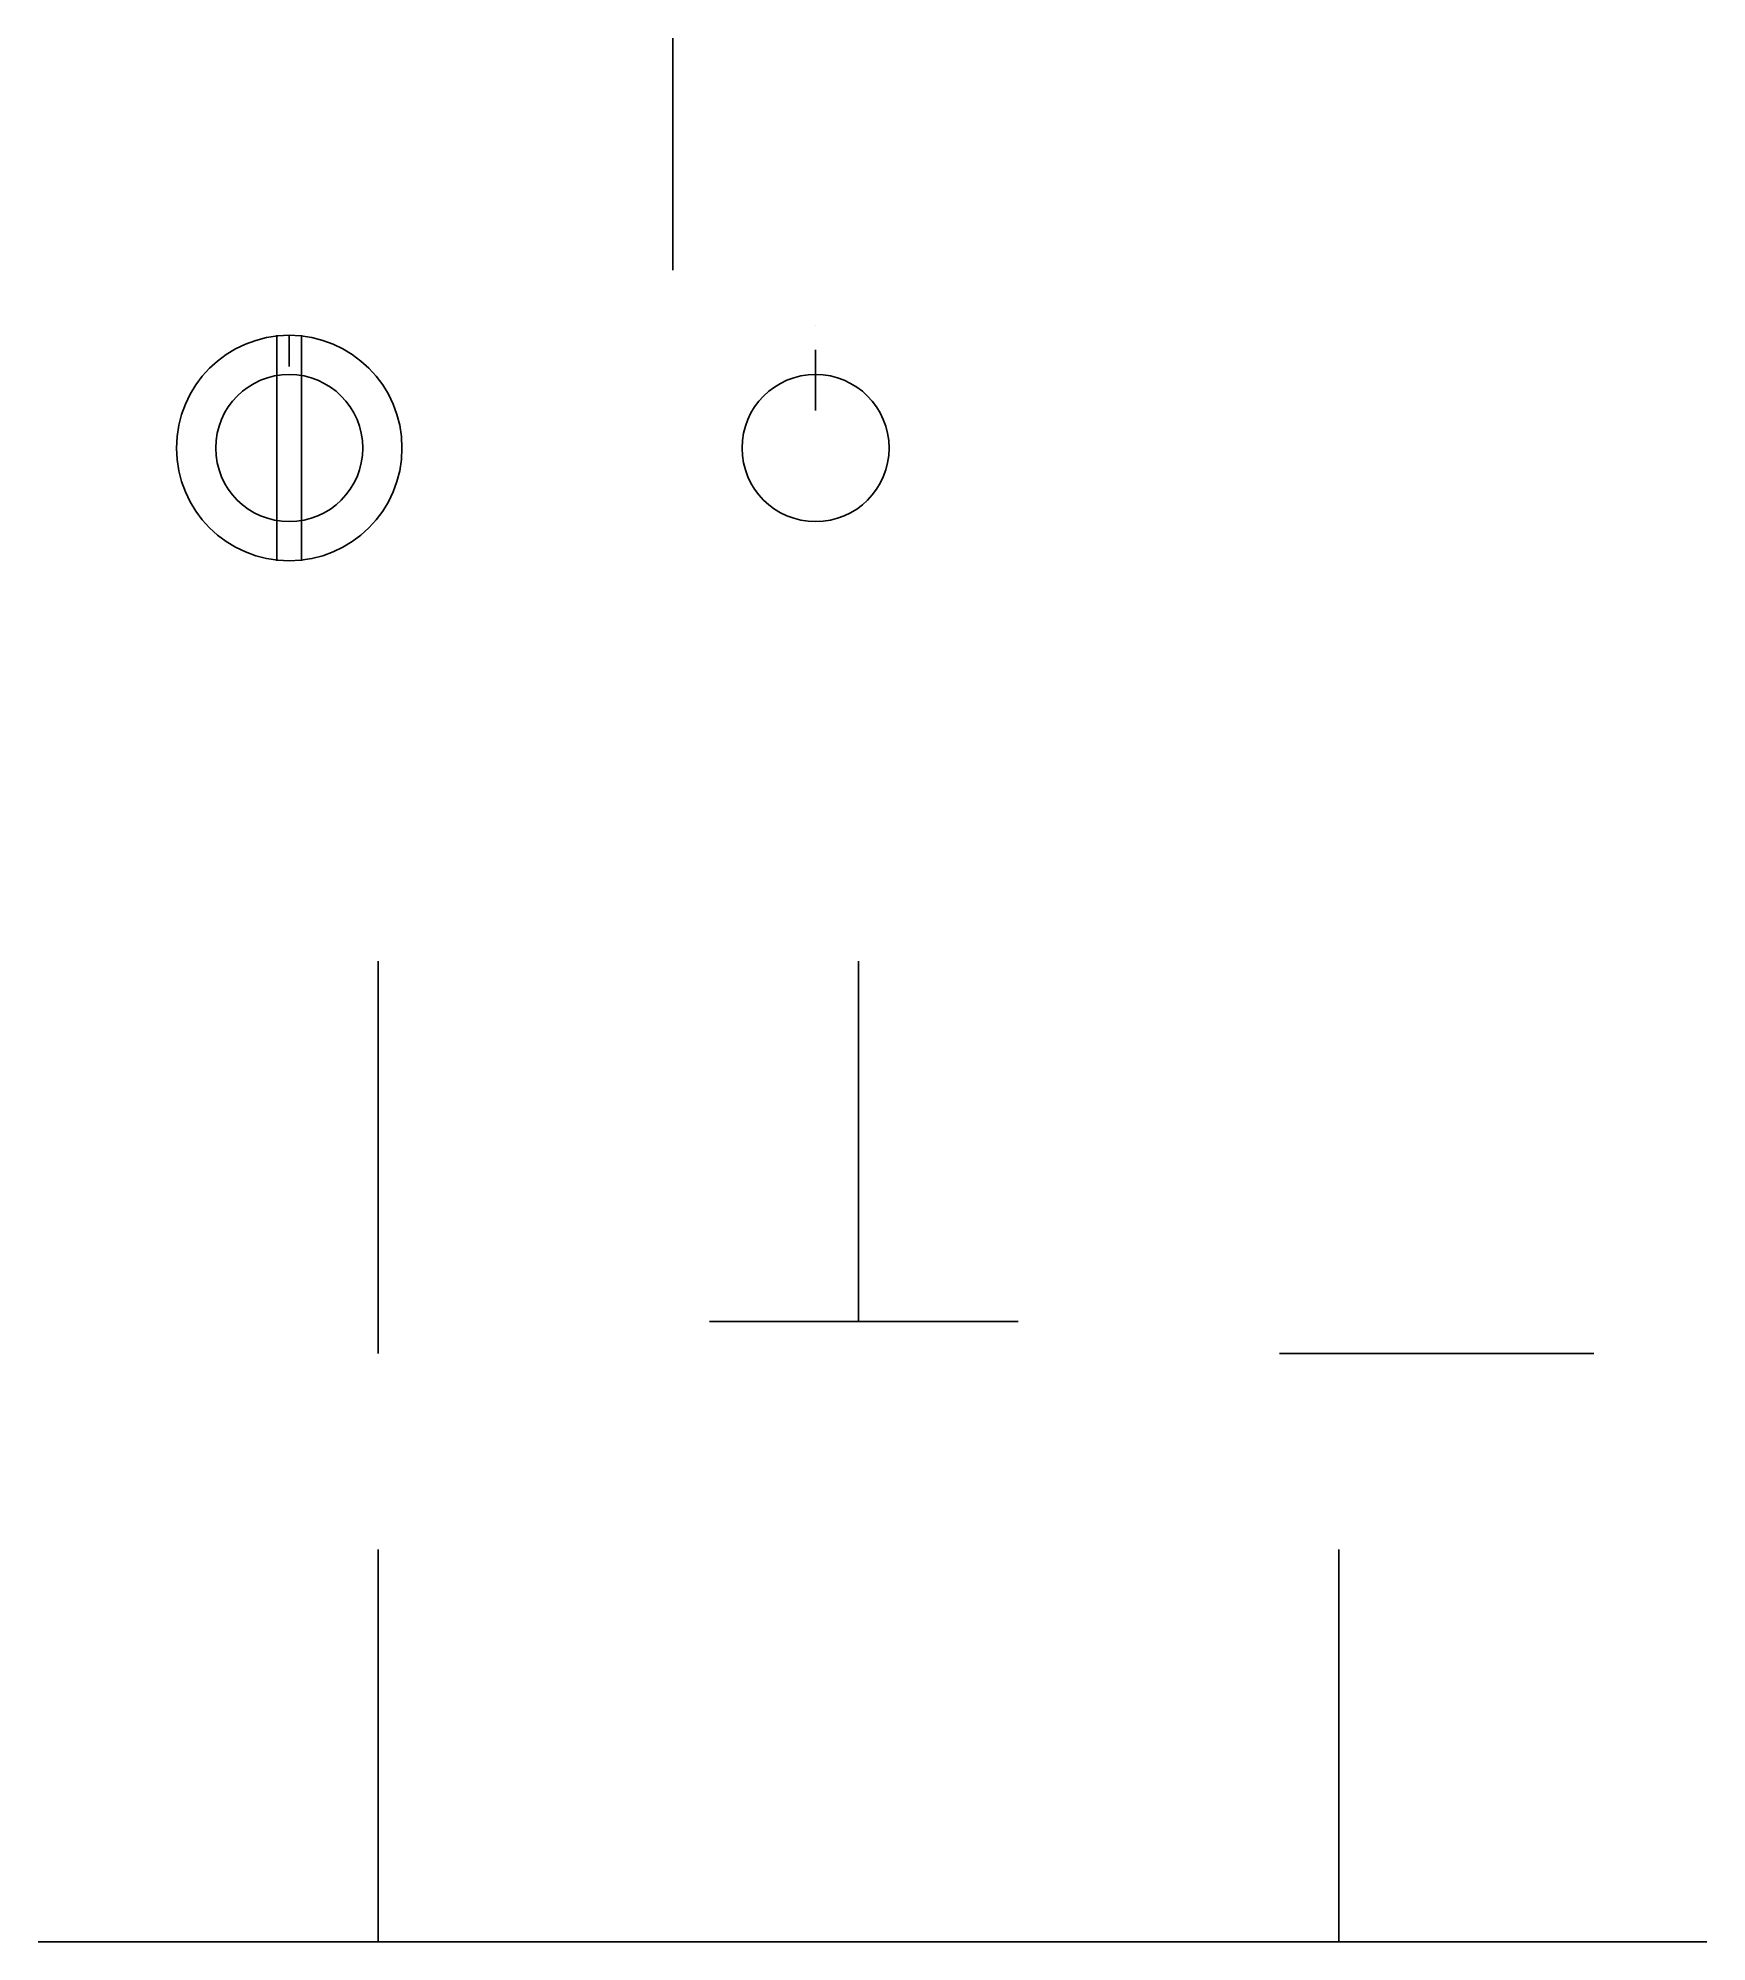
# Model space of a CAD drawing. Header units: inches. Extents: x 25.5 to 59.5, y -4.5 to 34.3.
import ezdxf

# ---------------------------------------------------------------- set-up
doc = ezdxf.new("R2010")
doc.units = ezdxf.units.IN
doc.header["$MEASUREMENT"] = 0

msp = doc.modelspace()

# ---------------------------------------------------------------- linework, layer by layer
for p, q in [((38.451, 29.57), (38.451, 34.305)), ((41.362, 28.444), (41.362, 28.444, 6.85)), ((30.625, 28.244, 1), (30.625, 27.609, 1)), ((41.362, 27.444, 6.85), (41.362, 26.712, 6.85)), ((32.439, 7.479), (32.439, 15.479)), ((42.237, 15.479, 15.5), (42.237, 8.629, 15.5)), ((42.237, 8.629, 2.5), (42.237, 8.129, 2.5)), ((45.494, 8.129, 2.5), (39.196, 8.129, 2.5)), ((42.237, 8.129, 2.5), (45.494, 8.129, 2.5)), ((57.237, 7.479), (50.828, 7.479)), ((32.439, 3.479), (32.439, -4.521)), ((52.035, 3.479), (52.035, -4.521)), ((59.546, -4.521), (25.501, -4.521)), ((42.237, -4.521), (59.546, -4.521))]:
    msp.add_line(p, q)
at = {"extrusion": (0, 0, -1)}
for p, q in [((30.375, 23.644), (30.375, 28.244)), ((30.875, 28.244), (30.875, 23.644))]:
    msp.add_line(p, q, dxfattribs=at)
at = {"extrusion": (-1, 0, 0)}
for p, q in [((41.362, 27.444, 2.25), (41.362, 27.944, 2.25)), ((41.362, 27.444, 2), (41.362, 27.444, 2.5))]:
    msp.add_line(p, q, dxfattribs=at)
for centre, radius in [((30.625, 25.944, 1), 2.3), ((30.625, 25.944, 1), 1.5), ((41.362, 25.944, 2), 1.5)]:
    msp.add_circle(centre, radius)
for points, knots in [([(40.737, 8.129, 7.778), (40.715, 8.129, 7.672), (40.704, 8.129, 7.563), (40.707, 8.129, 7.34), (40.72, 8.129, 7.228), (40.794, 8.129, 6.907), (40.885, 8.129, 6.709), (41.143, 8.129, 6.346), (41.312, 8.129, 6.188), (41.507, 8.129, 6.065)], [-2.007146, -2.007146, -2.007146, -2.007146, -1.678632, -1.678632, -1.338047, -1.338047, -0.689906, -0.689906, 0, 0, 0, 0]), ([(40.737, 8.129, 7.778), (40.715, 8.129, 7.672), (40.704, 8.129, 7.563), (40.707, 8.129, 7.34), (40.72, 8.129, 7.228), (40.794, 8.129, 6.907), (40.885, 8.129, 6.709), (41.143, 8.129, 6.346), (41.312, 8.129, 6.188), (41.507, 8.129, 6.065)], [-2.007146, -2.007146, -2.007146, -2.007146, -1.678632, -1.678632, -1.338047, -1.338047, -0.689906, -0.689906, 0, 0, 0, 0]), ([(40.737, 8.129, 7.778), (40.715, 8.129, 7.672), (40.704, 8.129, 7.563), (40.707, 8.129, 7.34), (40.72, 8.129, 7.228), (40.794, 8.129, 6.907), (40.885, 8.129, 6.709), (41.143, 8.129, 6.346), (41.312, 8.129, 6.188), (41.507, 8.129, 6.065)], [-2.007146, -2.007146, -2.007146, -2.007146, -1.678632, -1.678632, -1.338047, -1.338047, -0.689906, -0.689906, 0, 0, 0, 0]), ([(40.737, 8.129, 7.778), (40.715, 8.129, 7.672), (40.704, 8.129, 7.563), (40.707, 8.129, 7.34), (40.72, 8.129, 7.228), (40.794, 8.129, 6.907), (40.885, 8.129, 6.709), (41.143, 8.129, 6.346), (41.312, 8.129, 6.188), (41.507, 8.129, 6.065)], [-2.007146, -2.007146, -2.007146, -2.007146, -1.678632, -1.678632, -1.338047, -1.338047, -0.689906, -0.689906, 0, 0, 0, 0]), ([(40.737, 8.129, 7.778), (40.715, 8.129, 7.672), (40.704, 8.129, 7.563), (40.707, 8.129, 7.34), (40.72, 8.129, 7.228), (40.794, 8.129, 6.907), (40.885, 8.129, 6.709), (41.143, 8.129, 6.346), (41.312, 8.129, 6.188), (41.507, 8.129, 6.065)], [-2.007146, -2.007146, -2.007146, -2.007146, -1.678632, -1.678632, -1.338047, -1.338047, -0.689906, -0.689906, 0, 0, 0, 0]), ([(40.737, 8.129, 7.778), (40.715, 8.129, 7.672), (40.704, 8.129, 7.563), (40.707, 8.129, 7.34), (40.72, 8.129, 7.228), (40.794, 8.129, 6.907), (40.885, 8.129, 6.709), (41.143, 8.129, 6.346), (41.312, 8.129, 6.188), (41.507, 8.129, 6.065)], [-2.007146, -2.007146, -2.007146, -2.007146, -1.678632, -1.678632, -1.338047, -1.338047, -0.689906, -0.689906, 0, 0, 0, 0]), ([(40.737, 8.129, 7.778), (40.715, 8.129, 7.672), (40.704, 8.129, 7.563), (40.707, 8.129, 7.34), (40.72, 8.129, 7.228), (40.794, 8.129, 6.907), (40.885, 8.129, 6.709), (41.143, 8.129, 6.346), (41.312, 8.129, 6.188), (41.507, 8.129, 6.065)], [-2.007146, -2.007146, -2.007146, -2.007146, -1.678632, -1.678632, -1.338047, -1.338047, -0.689906, -0.689906, 0, 0, 0, 0]), ([(40.737, 8.129, 7.778), (40.715, 8.129, 7.672), (40.704, 8.129, 7.563), (40.707, 8.129, 7.34), (40.72, 8.129, 7.228), (40.794, 8.129, 6.907), (40.885, 8.129, 6.709), (41.143, 8.129, 6.346), (41.312, 8.129, 6.188), (41.507, 8.129, 6.065)], [-2.007146, -2.007146, -2.007146, -2.007146, -1.678632, -1.678632, -1.338047, -1.338047, -0.689906, -0.689906, 0, 0, 0, 0]), ([(40.737, 8.129, 7.778), (40.715, 8.129, 7.672), (40.704, 8.129, 7.563), (40.707, 8.129, 7.34), (40.72, 8.129, 7.228), (40.794, 8.129, 6.907), (40.885, 8.129, 6.709), (41.143, 8.129, 6.346), (41.312, 8.129, 6.188), (41.507, 8.129, 6.065)], [-2.007146, -2.007146, -2.007146, -2.007146, -1.678632, -1.678632, -1.338047, -1.338047, -0.689906, -0.689906, 0, 0, 0, 0]), ([(40.737, 8.129, 7.778), (40.715, 8.129, 7.672), (40.704, 8.129, 7.563), (40.707, 8.129, 7.34), (40.72, 8.129, 7.228), (40.794, 8.129, 6.907), (40.885, 8.129, 6.709), (41.143, 8.129, 6.346), (41.312, 8.129, 6.188), (41.507, 8.129, 6.065)], [-2.007146, -2.007146, -2.007146, -2.007146, -1.678632, -1.678632, -1.338047, -1.338047, -0.689906, -0.689906, 0, 0, 0, 0]), ([(40.737, 8.129, 7.778), (40.715, 8.129, 7.672), (40.704, 8.129, 7.563), (40.707, 8.129, 7.34), (40.72, 8.129, 7.228), (40.794, 8.129, 6.907), (40.885, 8.129, 6.709), (41.143, 8.129, 6.346), (41.312, 8.129, 6.188), (41.507, 8.129, 6.065)], [-2.007146, -2.007146, -2.007146, -2.007146, -1.678632, -1.678632, -1.338047, -1.338047, -0.689906, -0.689906, 0, 0, 0, 0]), ([(40.737, 8.129, 7.778), (40.715, 8.129, 7.672), (40.704, 8.129, 7.563), (40.707, 8.129, 7.34), (40.72, 8.129, 7.228), (40.794, 8.129, 6.907), (40.885, 8.129, 6.709), (41.143, 8.129, 6.346), (41.312, 8.129, 6.188), (41.507, 8.129, 6.065)], [-2.007146, -2.007146, -2.007146, -2.007146, -1.678632, -1.678632, -1.338047, -1.338047, -0.689906, -0.689906, 0, 0, 0, 0]), ([(40.737, 8.129, 7.778), (40.715, 8.129, 7.672), (40.704, 8.129, 7.563), (40.707, 8.129, 7.34), (40.72, 8.129, 7.228), (40.794, 8.129, 6.907), (40.885, 8.129, 6.709), (41.143, 8.129, 6.346), (41.312, 8.129, 6.188), (41.507, 8.129, 6.065)], [-2.007146, -2.007146, -2.007146, -2.007146, -1.678632, -1.678632, -1.338047, -1.338047, -0.689906, -0.689906, 0, 0, 0, 0]), ([(40.737, 8.129, 7.778), (40.715, 8.129, 7.672), (40.704, 8.129, 7.563), (40.707, 8.129, 7.34), (40.72, 8.129, 7.228), (40.794, 8.129, 6.907), (40.885, 8.129, 6.709), (41.143, 8.129, 6.346), (41.312, 8.129, 6.188), (41.507, 8.129, 6.065)], [-2.007146, -2.007146, -2.007146, -2.007146, -1.678632, -1.678632, -1.338047, -1.338047, -0.689906, -0.689906, 0, 0, 0, 0]), ([(40.737, 8.129, 7.778), (40.715, 8.129, 7.672), (40.704, 8.129, 7.563), (40.707, 8.129, 7.34), (40.72, 8.129, 7.228), (40.794, 8.129, 6.907), (40.885, 8.129, 6.709), (41.143, 8.129, 6.346), (41.312, 8.129, 6.188), (41.507, 8.129, 6.065)], [-2.007146, -2.007146, -2.007146, -2.007146, -1.678632, -1.678632, -1.338047, -1.338047, -0.689906, -0.689906, 0, 0, 0, 0]), ([(40.737, 8.129, 7.778), (40.715, 8.129, 7.672), (40.704, 8.129, 7.563), (40.707, 8.129, 7.34), (40.72, 8.129, 7.228), (40.794, 8.129, 6.907), (40.885, 8.129, 6.709), (41.143, 8.129, 6.346), (41.312, 8.129, 6.188), (41.507, 8.129, 6.065)], [-2.007146, -2.007146, -2.007146, -2.007146, -1.678632, -1.678632, -1.338047, -1.338047, -0.689906, -0.689906, 0, 0, 0, 0]), ([(40.737, 8.129, 7.778), (40.715, 8.129, 7.672), (40.704, 8.129, 7.563), (40.707, 8.129, 7.34), (40.72, 8.129, 7.228), (40.794, 8.129, 6.907), (40.885, 8.129, 6.709), (41.143, 8.129, 6.346), (41.312, 8.129, 6.188), (41.507, 8.129, 6.065)], [-2.007146, -2.007146, -2.007146, -2.007146, -1.678632, -1.678632, -1.338047, -1.338047, -0.689906, -0.689906, 0, 0, 0, 0]), ([(40.737, 8.129, 7.778), (40.715, 8.129, 7.672), (40.704, 8.129, 7.563), (40.707, 8.129, 7.34), (40.72, 8.129, 7.228), (40.794, 8.129, 6.907), (40.885, 8.129, 6.709), (41.143, 8.129, 6.346), (41.312, 8.129, 6.188), (41.507, 8.129, 6.065)], [-2.007146, -2.007146, -2.007146, -2.007146, -1.678632, -1.678632, -1.338047, -1.338047, -0.689906, -0.689906, 0, 0, 0, 0]), ([(40.737, 8.129, 7.778), (40.715, 8.129, 7.672), (40.704, 8.129, 7.563), (40.707, 8.129, 7.34), (40.72, 8.129, 7.228), (40.794, 8.129, 6.907), (40.885, 8.129, 6.709), (41.143, 8.129, 6.346), (41.312, 8.129, 6.188), (41.507, 8.129, 6.065)], [-2.007146, -2.007146, -2.007146, -2.007146, -1.678632, -1.678632, -1.338047, -1.338047, -0.689906, -0.689906, 0, 0, 0, 0]), ([(40.737, 8.129, 7.778), (40.715, 8.129, 7.672), (40.704, 8.129, 7.563), (40.707, 8.129, 7.34), (40.72, 8.129, 7.228), (40.794, 8.129, 6.907), (40.885, 8.129, 6.709), (41.143, 8.129, 6.346), (41.312, 8.129, 6.188), (41.507, 8.129, 6.065)], [-2.007146, -2.007146, -2.007146, -2.007146, -1.678632, -1.678632, -1.338047, -1.338047, -0.689906, -0.689906, 0, 0, 0, 0]), ([(40.737, 8.129, 7.778), (40.715, 8.129, 7.672), (40.704, 8.129, 7.563), (40.707, 8.129, 7.34), (40.72, 8.129, 7.228), (40.794, 8.129, 6.907), (40.885, 8.129, 6.709), (41.143, 8.129, 6.346), (41.312, 8.129, 6.188), (41.507, 8.129, 6.065)], [-2.007146, -2.007146, -2.007146, -2.007146, -1.678632, -1.678632, -1.338047, -1.338047, -0.689906, -0.689906, 0, 0, 0, 0]), ([(40.737, 8.129, 7.778), (40.715, 8.129, 7.672), (40.704, 8.129, 7.563), (40.707, 8.129, 7.34), (40.72, 8.129, 7.228), (40.794, 8.129, 6.907), (40.885, 8.129, 6.709), (41.143, 8.129, 6.346), (41.312, 8.129, 6.188), (41.507, 8.129, 6.065)], [-2.007146, -2.007146, -2.007146, -2.007146, -1.678632, -1.678632, -1.338047, -1.338047, -0.689906, -0.689906, 0, 0, 0, 0]), ([(40.737, 8.129, 7.778), (40.715, 8.129, 7.672), (40.704, 8.129, 7.563), (40.707, 8.129, 7.34), (40.72, 8.129, 7.228), (40.794, 8.129, 6.907), (40.885, 8.129, 6.709), (41.143, 8.129, 6.346), (41.312, 8.129, 6.188), (41.507, 8.129, 6.065)], [-2.007146, -2.007146, -2.007146, -2.007146, -1.678632, -1.678632, -1.338047, -1.338047, -0.689906, -0.689906, 0, 0, 0, 0]), ([(40.737, 8.129, 7.778), (40.715, 8.129, 7.672), (40.704, 8.129, 7.563), (40.707, 8.129, 7.34), (40.72, 8.129, 7.228), (40.794, 8.129, 6.907), (40.885, 8.129, 6.709), (41.143, 8.129, 6.346), (41.312, 8.129, 6.188), (41.507, 8.129, 6.065)], [-2.007146, -2.007146, -2.007146, -2.007146, -1.678632, -1.678632, -1.338047, -1.338047, -0.689906, -0.689906, 0, 0, 0, 0]), ([(40.737, 8.129, 7.778), (40.715, 8.129, 7.672), (40.704, 8.129, 7.563), (40.707, 8.129, 7.34), (40.72, 8.129, 7.228), (40.794, 8.129, 6.907), (40.885, 8.129, 6.709), (41.143, 8.129, 6.346), (41.312, 8.129, 6.188), (41.507, 8.129, 6.065)], [-2.007146, -2.007146, -2.007146, -2.007146, -1.678632, -1.678632, -1.338047, -1.338047, -0.689906, -0.689906, 0, 0, 0, 0]), ([(40.737, 8.129, 7.778), (40.715, 8.129, 7.672), (40.704, 8.129, 7.563), (40.707, 8.129, 7.34), (40.72, 8.129, 7.228), (40.794, 8.129, 6.907), (40.885, 8.129, 6.709), (41.143, 8.129, 6.346), (41.312, 8.129, 6.188), (41.507, 8.129, 6.065)], [-2.007146, -2.007146, -2.007146, -2.007146, -1.678632, -1.678632, -1.338047, -1.338047, -0.689906, -0.689906, 0, 0, 0, 0]), ([(40.737, 8.129, 7.778), (40.715, 8.129, 7.672), (40.704, 8.129, 7.563), (40.707, 8.129, 7.34), (40.72, 8.129, 7.228), (40.794, 8.129, 6.907), (40.885, 8.129, 6.709), (41.143, 8.129, 6.346), (41.312, 8.129, 6.188), (41.507, 8.129, 6.065)], [-2.007146, -2.007146, -2.007146, -2.007146, -1.678632, -1.678632, -1.338047, -1.338047, -0.689906, -0.689906, 0, 0, 0, 0]), ([(40.737, 8.129, 7.778), (40.715, 8.129, 7.672), (40.704, 8.129, 7.563), (40.707, 8.129, 7.34), (40.72, 8.129, 7.228), (40.794, 8.129, 6.907), (40.885, 8.129, 6.709), (41.143, 8.129, 6.346), (41.312, 8.129, 6.188), (41.507, 8.129, 6.065)], [-2.007146, -2.007146, -2.007146, -2.007146, -1.678632, -1.678632, -1.338047, -1.338047, -0.689906, -0.689906, 0, 0, 0, 0]), ([(40.737, 8.129, 7.778), (40.715, 8.129, 7.672), (40.704, 8.129, 7.563), (40.707, 8.129, 7.34), (40.72, 8.129, 7.228), (40.794, 8.129, 6.907), (40.885, 8.129, 6.709), (41.143, 8.129, 6.346), (41.312, 8.129, 6.188), (41.507, 8.129, 6.065)], [-2.007146, -2.007146, -2.007146, -2.007146, -1.678632, -1.678632, -1.338047, -1.338047, -0.689906, -0.689906, 0, 0, 0, 0]), ([(40.737, 8.129, 7.778), (40.715, 8.129, 7.672), (40.704, 8.129, 7.563), (40.707, 8.129, 7.34), (40.72, 8.129, 7.228), (40.794, 8.129, 6.907), (40.885, 8.129, 6.709), (41.143, 8.129, 6.346), (41.312, 8.129, 6.188), (41.507, 8.129, 6.065)], [-2.007146, -2.007146, -2.007146, -2.007146, -1.678632, -1.678632, -1.338047, -1.338047, -0.689906, -0.689906, 0, 0, 0, 0]), ([(40.737, 8.129, 7.778), (40.715, 8.129, 7.672), (40.704, 8.129, 7.563), (40.707, 8.129, 7.34), (40.72, 8.129, 7.228), (40.794, 8.129, 6.907), (40.885, 8.129, 6.709), (41.143, 8.129, 6.346), (41.312, 8.129, 6.188), (41.507, 8.129, 6.065)], [-2.007146, -2.007146, -2.007146, -2.007146, -1.678632, -1.678632, -1.338047, -1.338047, -0.689906, -0.689906, 0, 0, 0, 0]), ([(40.737, 8.129, 7.778), (40.715, 8.129, 7.672), (40.704, 8.129, 7.563), (40.707, 8.129, 7.34), (40.72, 8.129, 7.228), (40.794, 8.129, 6.907), (40.885, 8.129, 6.709), (41.143, 8.129, 6.346), (41.312, 8.129, 6.188), (41.507, 8.129, 6.065)], [-2.007146, -2.007146, -2.007146, -2.007146, -1.678632, -1.678632, -1.338047, -1.338047, -0.689906, -0.689906, 0, 0, 0, 0]), ([(40.737, 8.129, 7.778), (40.715, 8.129, 7.672), (40.704, 8.129, 7.563), (40.707, 8.129, 7.34), (40.72, 8.129, 7.228), (40.794, 8.129, 6.907), (40.885, 8.129, 6.709), (41.143, 8.129, 6.346), (41.312, 8.129, 6.188), (41.507, 8.129, 6.065)], [-2.007146, -2.007146, -2.007146, -2.007146, -1.678632, -1.678632, -1.338047, -1.338047, -0.689906, -0.689906, 0, 0, 0, 0]), ([(40.737, 8.129, 7.778), (40.715, 8.129, 7.672), (40.704, 8.129, 7.563), (40.707, 8.129, 7.34), (40.72, 8.129, 7.228), (40.794, 8.129, 6.907), (40.885, 8.129, 6.709), (41.143, 8.129, 6.346), (41.312, 8.129, 6.188), (41.507, 8.129, 6.065)], [-2.007146, -2.007146, -2.007146, -2.007146, -1.678632, -1.678632, -1.338047, -1.338047, -0.689906, -0.689906, 0, 0, 0, 0]), ([(40.737, 8.129, 7.778), (40.715, 8.129, 7.672), (40.704, 8.129, 7.563), (40.707, 8.129, 7.34), (40.72, 8.129, 7.228), (40.794, 8.129, 6.907), (40.885, 8.129, 6.709), (41.143, 8.129, 6.346), (41.312, 8.129, 6.188), (41.507, 8.129, 6.065)], [-2.007146, -2.007146, -2.007146, -2.007146, -1.678632, -1.678632, -1.338047, -1.338047, -0.689906, -0.689906, 0, 0, 0, 0]), ([(40.737, 8.129, 7.778), (40.715, 8.129, 7.672), (40.704, 8.129, 7.563), (40.707, 8.129, 7.34), (40.72, 8.129, 7.228), (40.794, 8.129, 6.907), (40.885, 8.129, 6.709), (41.143, 8.129, 6.346), (41.312, 8.129, 6.188), (41.507, 8.129, 6.065)], [-2.007146, -2.007146, -2.007146, -2.007146, -1.678632, -1.678632, -1.338047, -1.338047, -0.689906, -0.689906, 0, 0, 0, 0]), ([(40.737, 8.129, 7.778), (40.715, 8.129, 7.672), (40.704, 8.129, 7.563), (40.707, 8.129, 7.34), (40.72, 8.129, 7.228), (40.794, 8.129, 6.907), (40.885, 8.129, 6.709), (41.143, 8.129, 6.346), (41.312, 8.129, 6.188), (41.507, 8.129, 6.065)], [-2.007146, -2.007146, -2.007146, -2.007146, -1.678632, -1.678632, -1.338047, -1.338047, -0.689906, -0.689906, 0, 0, 0, 0]), ([(40.737, 8.129, 7.778), (40.715, 8.129, 7.672), (40.704, 8.129, 7.563), (40.707, 8.129, 7.34), (40.72, 8.129, 7.228), (40.794, 8.129, 6.907), (40.885, 8.129, 6.709), (41.143, 8.129, 6.346), (41.312, 8.129, 6.188), (41.507, 8.129, 6.065)], [-2.007146, -2.007146, -2.007146, -2.007146, -1.678632, -1.678632, -1.338047, -1.338047, -0.689906, -0.689906, 0, 0, 0, 0]), ([(40.737, 8.129, 7.778), (40.715, 8.129, 7.672), (40.704, 8.129, 7.563), (40.707, 8.129, 7.34), (40.72, 8.129, 7.228), (40.794, 8.129, 6.907), (40.885, 8.129, 6.709), (41.143, 8.129, 6.346), (41.312, 8.129, 6.188), (41.507, 8.129, 6.065)], [-2.007146, -2.007146, -2.007146, -2.007146, -1.678632, -1.678632, -1.338047, -1.338047, -0.689906, -0.689906, 0, 0, 0, 0]), ([(40.737, 8.129, 7.778), (40.715, 8.129, 7.672), (40.704, 8.129, 7.563), (40.707, 8.129, 7.34), (40.72, 8.129, 7.228), (40.794, 8.129, 6.907), (40.885, 8.129, 6.709), (41.143, 8.129, 6.346), (41.312, 8.129, 6.188), (41.507, 8.129, 6.065)], [-2.007146, -2.007146, -2.007146, -2.007146, -1.678632, -1.678632, -1.338047, -1.338047, -0.689906, -0.689906, 0, 0, 0, 0]), ([(40.737, 8.129, 7.778), (40.715, 8.129, 7.672), (40.704, 8.129, 7.563), (40.707, 8.129, 7.34), (40.72, 8.129, 7.228), (40.794, 8.129, 6.907), (40.885, 8.129, 6.709), (41.143, 8.129, 6.346), (41.312, 8.129, 6.188), (41.507, 8.129, 6.065)], [-2.007146, -2.007146, -2.007146, -2.007146, -1.678632, -1.678632, -1.338047, -1.338047, -0.689906, -0.689906, 0, 0, 0, 0]), ([(40.737, 8.129, 7.778), (40.715, 8.129, 7.672), (40.704, 8.129, 7.563), (40.707, 8.129, 7.34), (40.72, 8.129, 7.228), (40.794, 8.129, 6.907), (40.885, 8.129, 6.709), (41.143, 8.129, 6.346), (41.312, 8.129, 6.188), (41.507, 8.129, 6.065)], [-2.007146, -2.007146, -2.007146, -2.007146, -1.678632, -1.678632, -1.338047, -1.338047, -0.689906, -0.689906, 0, 0, 0, 0]), ([(40.737, 8.129, 7.778), (40.715, 8.129, 7.672), (40.704, 8.129, 7.563), (40.707, 8.129, 7.34), (40.72, 8.129, 7.228), (40.794, 8.129, 6.907), (40.885, 8.129, 6.709), (41.143, 8.129, 6.346), (41.312, 8.129, 6.188), (41.507, 8.129, 6.065)], [-2.007146, -2.007146, -2.007146, -2.007146, -1.678632, -1.678632, -1.338047, -1.338047, -0.689906, -0.689906, 0, 0, 0, 0]), ([(40.737, 8.129, 7.778), (40.715, 8.129, 7.672), (40.704, 8.129, 7.563), (40.707, 8.129, 7.34), (40.72, 8.129, 7.228), (40.794, 8.129, 6.907), (40.885, 8.129, 6.709), (41.143, 8.129, 6.346), (41.312, 8.129, 6.188), (41.507, 8.129, 6.065)], [-2.007146, -2.007146, -2.007146, -2.007146, -1.678632, -1.678632, -1.338047, -1.338047, -0.689906, -0.689906, 0, 0, 0, 0]), ([(40.737, 8.129, 7.778), (40.715, 8.129, 7.672), (40.704, 8.129, 7.563), (40.707, 8.129, 7.34), (40.72, 8.129, 7.228), (40.794, 8.129, 6.907), (40.885, 8.129, 6.709), (41.143, 8.129, 6.346), (41.312, 8.129, 6.188), (41.507, 8.129, 6.065)], [-2.007146, -2.007146, -2.007146, -2.007146, -1.678632, -1.678632, -1.338047, -1.338047, -0.689906, -0.689906, 0, 0, 0, 0]), ([(40.737, 8.129, 7.778), (40.715, 8.129, 7.672), (40.704, 8.129, 7.563), (40.707, 8.129, 7.34), (40.72, 8.129, 7.228), (40.794, 8.129, 6.907), (40.885, 8.129, 6.709), (41.143, 8.129, 6.346), (41.312, 8.129, 6.188), (41.507, 8.129, 6.065)], [-2.007146, -2.007146, -2.007146, -2.007146, -1.678632, -1.678632, -1.338047, -1.338047, -0.689906, -0.689906, 0, 0, 0, 0]), ([(40.737, 8.129, 7.778), (40.715, 8.129, 7.672), (40.704, 8.129, 7.563), (40.707, 8.129, 7.34), (40.72, 8.129, 7.228), (40.794, 8.129, 6.907), (40.885, 8.129, 6.709), (41.143, 8.129, 6.346), (41.312, 8.129, 6.188), (41.507, 8.129, 6.065)], [-2.007146, -2.007146, -2.007146, -2.007146, -1.678632, -1.678632, -1.338047, -1.338047, -0.689906, -0.689906, 0, 0, 0, 0]), ([(40.737, 8.129, 7.778), (40.715, 8.129, 7.672), (40.704, 8.129, 7.563), (40.707, 8.129, 7.34), (40.72, 8.129, 7.228), (40.794, 8.129, 6.907), (40.885, 8.129, 6.709), (41.143, 8.129, 6.346), (41.312, 8.129, 6.188), (41.507, 8.129, 6.065)], [-2.007146, -2.007146, -2.007146, -2.007146, -1.678632, -1.678632, -1.338047, -1.338047, -0.689906, -0.689906, 0, 0, 0, 0]), ([(40.737, 8.129, 7.778), (40.715, 8.129, 7.672), (40.704, 8.129, 7.563), (40.707, 8.129, 7.34), (40.72, 8.129, 7.228), (40.794, 8.129, 6.907), (40.885, 8.129, 6.709), (41.143, 8.129, 6.346), (41.312, 8.129, 6.188), (41.507, 8.129, 6.065)], [-2.007146, -2.007146, -2.007146, -2.007146, -1.678632, -1.678632, -1.338047, -1.338047, -0.689906, -0.689906, 0, 0, 0, 0]), ([(40.737, 8.129, 7.778), (40.715, 8.129, 7.672), (40.704, 8.129, 7.563), (40.707, 8.129, 7.34), (40.72, 8.129, 7.228), (40.794, 8.129, 6.907), (40.885, 8.129, 6.709), (41.143, 8.129, 6.346), (41.312, 8.129, 6.188), (41.507, 8.129, 6.065)], [-2.007146, -2.007146, -2.007146, -2.007146, -1.678632, -1.678632, -1.338047, -1.338047, -0.689906, -0.689906, 0, 0, 0, 0]), ([(40.737, 8.129, 7.778), (40.715, 8.129, 7.672), (40.704, 8.129, 7.563), (40.707, 8.129, 7.34), (40.72, 8.129, 7.228), (40.794, 8.129, 6.907), (40.885, 8.129, 6.709), (41.143, 8.129, 6.346), (41.312, 8.129, 6.188), (41.507, 8.129, 6.065)], [-2.007146, -2.007146, -2.007146, -2.007146, -1.678632, -1.678632, -1.338047, -1.338047, -0.689906, -0.689906, 0, 0, 0, 0]), ([(40.737, 8.129, 7.778), (40.715, 8.129, 7.672), (40.704, 8.129, 7.563), (40.707, 8.129, 7.34), (40.72, 8.129, 7.228), (40.794, 8.129, 6.907), (40.885, 8.129, 6.709), (41.143, 8.129, 6.346), (41.312, 8.129, 6.188), (41.507, 8.129, 6.065)], [-2.007146, -2.007146, -2.007146, -2.007146, -1.678632, -1.678632, -1.338047, -1.338047, -0.689906, -0.689906, 0, 0, 0, 0]), ([(40.737, 8.129, 7.778), (40.715, 8.129, 7.672), (40.704, 8.129, 7.563), (40.707, 8.129, 7.34), (40.72, 8.129, 7.228), (40.794, 8.129, 6.907), (40.885, 8.129, 6.709), (41.143, 8.129, 6.346), (41.312, 8.129, 6.188), (41.507, 8.129, 6.065)], [-2.007146, -2.007146, -2.007146, -2.007146, -1.678632, -1.678632, -1.338047, -1.338047, -0.689906, -0.689906, 0, 0, 0, 0]), ([(40.737, 8.129, 7.778), (40.715, 8.129, 7.672), (40.704, 8.129, 7.563), (40.707, 8.129, 7.34), (40.72, 8.129, 7.228), (40.794, 8.129, 6.907), (40.885, 8.129, 6.709), (41.143, 8.129, 6.346), (41.312, 8.129, 6.188), (41.507, 8.129, 6.065)], [-2.007146, -2.007146, -2.007146, -2.007146, -1.678632, -1.678632, -1.338047, -1.338047, -0.689906, -0.689906, 0, 0, 0, 0]), ([(40.737, 8.129, 7.778), (40.715, 8.129, 7.672), (40.704, 8.129, 7.563), (40.707, 8.129, 7.34), (40.72, 8.129, 7.228), (40.794, 8.129, 6.907), (40.885, 8.129, 6.709), (41.143, 8.129, 6.346), (41.312, 8.129, 6.188), (41.507, 8.129, 6.065)], [-2.007146, -2.007146, -2.007146, -2.007146, -1.678632, -1.678632, -1.338047, -1.338047, -0.689906, -0.689906, 0, 0, 0, 0]), ([(40.737, 8.129, 7.778), (40.715, 8.129, 7.672), (40.704, 8.129, 7.563), (40.707, 8.129, 7.34), (40.72, 8.129, 7.228), (40.794, 8.129, 6.907), (40.885, 8.129, 6.709), (41.143, 8.129, 6.346), (41.312, 8.129, 6.188), (41.507, 8.129, 6.065)], [-2.007146, -2.007146, -2.007146, -2.007146, -1.678632, -1.678632, -1.338047, -1.338047, -0.689906, -0.689906, 0, 0, 0, 0]), ([(40.737, 8.129, 7.778), (40.715, 8.129, 7.672), (40.704, 8.129, 7.563), (40.707, 8.129, 7.34), (40.72, 8.129, 7.228), (40.794, 8.129, 6.907), (40.885, 8.129, 6.709), (41.143, 8.129, 6.346), (41.312, 8.129, 6.188), (41.507, 8.129, 6.065)], [-2.007146, -2.007146, -2.007146, -2.007146, -1.678632, -1.678632, -1.338047, -1.338047, -0.689906, -0.689906, 0, 0, 0, 0]), ([(40.737, 8.129, 7.778), (40.715, 8.129, 7.672), (40.704, 8.129, 7.563), (40.707, 8.129, 7.34), (40.72, 8.129, 7.228), (40.794, 8.129, 6.907), (40.885, 8.129, 6.709), (41.143, 8.129, 6.346), (41.312, 8.129, 6.188), (41.507, 8.129, 6.065)], [-2.007146, -2.007146, -2.007146, -2.007146, -1.678632, -1.678632, -1.338047, -1.338047, -0.689906, -0.689906, 0, 0, 0, 0]), ([(40.737, 8.129, 7.778), (40.715, 8.129, 7.672), (40.704, 8.129, 7.563), (40.707, 8.129, 7.34), (40.72, 8.129, 7.228), (40.794, 8.129, 6.907), (40.885, 8.129, 6.709), (41.143, 8.129, 6.346), (41.312, 8.129, 6.188), (41.507, 8.129, 6.065)], [-2.007146, -2.007146, -2.007146, -2.007146, -1.678632, -1.678632, -1.338047, -1.338047, -0.689906, -0.689906, 0, 0, 0, 0]), ([(40.737, 8.129, 7.778), (40.715, 8.129, 7.672), (40.704, 8.129, 7.563), (40.707, 8.129, 7.34), (40.72, 8.129, 7.228), (40.794, 8.129, 6.907), (40.885, 8.129, 6.709), (41.143, 8.129, 6.346), (41.312, 8.129, 6.188), (41.507, 8.129, 6.065)], [-2.007146, -2.007146, -2.007146, -2.007146, -1.678632, -1.678632, -1.338047, -1.338047, -0.689906, -0.689906, 0, 0, 0, 0]), ([(40.737, 8.129, 7.778), (40.715, 8.129, 7.672), (40.704, 8.129, 7.563), (40.707, 8.129, 7.34), (40.72, 8.129, 7.228), (40.794, 8.129, 6.907), (40.885, 8.129, 6.709), (41.143, 8.129, 6.346), (41.312, 8.129, 6.188), (41.507, 8.129, 6.065)], [-2.007146, -2.007146, -2.007146, -2.007146, -1.678632, -1.678632, -1.338047, -1.338047, -0.689906, -0.689906, 0, 0, 0, 0]), ([(40.737, 8.129, 7.778), (40.715, 8.129, 7.672), (40.704, 8.129, 7.563), (40.707, 8.129, 7.34), (40.72, 8.129, 7.228), (40.794, 8.129, 6.907), (40.885, 8.129, 6.709), (41.143, 8.129, 6.346), (41.312, 8.129, 6.188), (41.507, 8.129, 6.065)], [-2.007146, -2.007146, -2.007146, -2.007146, -1.678632, -1.678632, -1.338047, -1.338047, -0.689906, -0.689906, 0, 0, 0, 0]), ([(40.737, 8.129, 7.778), (40.715, 8.129, 7.672), (40.704, 8.129, 7.563), (40.707, 8.129, 7.34), (40.72, 8.129, 7.228), (40.794, 8.129, 6.907), (40.885, 8.129, 6.709), (41.143, 8.129, 6.346), (41.312, 8.129, 6.188), (41.507, 8.129, 6.065)], [-2.007146, -2.007146, -2.007146, -2.007146, -1.678632, -1.678632, -1.338047, -1.338047, -0.689906, -0.689906, 0, 0, 0, 0]), ([(41.507, 8.129, 6.065), (41.632, 8.129, 6.032), (41.761, 8.129, 6.013), (42.017, 8.129, 6.004), (42.143, 8.129, 6.013), (42.476, 8.129, 6.074), (42.676, 8.129, 6.152), (43.023, 8.129, 6.374), (43.169, 8.129, 6.512), (43.283, 8.129, 6.675)], [-1.998131, -1.998131, -1.998131, -1.998131, -1.609512, -1.609512, -1.233373, -1.233373, -0.595884, -0.595884, 0, 0, 0, 0]), ([(41.507, 8.129, 6.065), (41.632, 8.129, 6.032), (41.761, 8.129, 6.013), (42.017, 8.129, 6.004), (42.143, 8.129, 6.013), (42.476, 8.129, 6.074), (42.676, 8.129, 6.152), (43.023, 8.129, 6.374), (43.169, 8.129, 6.512), (43.283, 8.129, 6.675)], [-1.998131, -1.998131, -1.998131, -1.998131, -1.609512, -1.609512, -1.233373, -1.233373, -0.595884, -0.595884, 0, 0, 0, 0]), ([(41.507, 8.129, 6.065), (41.632, 8.129, 6.032), (41.761, 8.129, 6.013), (42.017, 8.129, 6.004), (42.143, 8.129, 6.013), (42.476, 8.129, 6.074), (42.676, 8.129, 6.152), (43.023, 8.129, 6.374), (43.169, 8.129, 6.512), (43.283, 8.129, 6.675)], [-1.998131, -1.998131, -1.998131, -1.998131, -1.609512, -1.609512, -1.233373, -1.233373, -0.595884, -0.595884, 0, 0, 0, 0]), ([(41.507, 8.129, 6.065), (41.632, 8.129, 6.032), (41.761, 8.129, 6.013), (42.017, 8.129, 6.004), (42.143, 8.129, 6.013), (42.476, 8.129, 6.074), (42.676, 8.129, 6.152), (43.023, 8.129, 6.374), (43.169, 8.129, 6.512), (43.283, 8.129, 6.675)], [-1.998131, -1.998131, -1.998131, -1.998131, -1.609512, -1.609512, -1.233373, -1.233373, -0.595884, -0.595884, 0, 0, 0, 0]), ([(41.507, 8.129, 6.065), (41.632, 8.129, 6.032), (41.761, 8.129, 6.013), (42.017, 8.129, 6.004), (42.143, 8.129, 6.013), (42.476, 8.129, 6.074), (42.676, 8.129, 6.152), (43.023, 8.129, 6.374), (43.169, 8.129, 6.512), (43.283, 8.129, 6.675)], [-1.998131, -1.998131, -1.998131, -1.998131, -1.609512, -1.609512, -1.233373, -1.233373, -0.595884, -0.595884, 0, 0, 0, 0]), ([(41.507, 8.129, 6.065), (41.632, 8.129, 6.032), (41.761, 8.129, 6.013), (42.017, 8.129, 6.004), (42.143, 8.129, 6.013), (42.476, 8.129, 6.074), (42.676, 8.129, 6.152), (43.023, 8.129, 6.374), (43.169, 8.129, 6.512), (43.283, 8.129, 6.675)], [-1.998131, -1.998131, -1.998131, -1.998131, -1.609512, -1.609512, -1.233373, -1.233373, -0.595884, -0.595884, 0, 0, 0, 0]), ([(41.507, 8.129, 6.065), (41.632, 8.129, 6.032), (41.761, 8.129, 6.013), (42.017, 8.129, 6.004), (42.143, 8.129, 6.013), (42.476, 8.129, 6.074), (42.676, 8.129, 6.152), (43.023, 8.129, 6.374), (43.169, 8.129, 6.512), (43.283, 8.129, 6.675)], [-1.998131, -1.998131, -1.998131, -1.998131, -1.609512, -1.609512, -1.233373, -1.233373, -0.595884, -0.595884, 0, 0, 0, 0]), ([(41.507, 8.129, 6.065), (41.632, 8.129, 6.032), (41.761, 8.129, 6.013), (42.017, 8.129, 6.004), (42.143, 8.129, 6.013), (42.476, 8.129, 6.074), (42.676, 8.129, 6.152), (43.023, 8.129, 6.374), (43.169, 8.129, 6.512), (43.283, 8.129, 6.675)], [-1.998131, -1.998131, -1.998131, -1.998131, -1.609512, -1.609512, -1.233373, -1.233373, -0.595884, -0.595884, 0, 0, 0, 0]), ([(41.507, 8.129, 6.065), (41.632, 8.129, 6.032), (41.761, 8.129, 6.013), (42.017, 8.129, 6.004), (42.143, 8.129, 6.013), (42.476, 8.129, 6.074), (42.676, 8.129, 6.152), (43.023, 8.129, 6.374), (43.169, 8.129, 6.512), (43.283, 8.129, 6.675)], [-1.998131, -1.998131, -1.998131, -1.998131, -1.609512, -1.609512, -1.233373, -1.233373, -0.595884, -0.595884, 0, 0, 0, 0]), ([(41.507, 8.129, 6.065), (41.632, 8.129, 6.032), (41.761, 8.129, 6.013), (42.017, 8.129, 6.004), (42.143, 8.129, 6.013), (42.476, 8.129, 6.074), (42.676, 8.129, 6.152), (43.023, 8.129, 6.374), (43.169, 8.129, 6.512), (43.283, 8.129, 6.675)], [-1.998131, -1.998131, -1.998131, -1.998131, -1.609512, -1.609512, -1.233373, -1.233373, -0.595884, -0.595884, 0, 0, 0, 0]), ([(41.507, 8.129, 6.065), (41.632, 8.129, 6.032), (41.761, 8.129, 6.013), (42.017, 8.129, 6.004), (42.143, 8.129, 6.013), (42.476, 8.129, 6.074), (42.676, 8.129, 6.152), (43.023, 8.129, 6.374), (43.169, 8.129, 6.512), (43.283, 8.129, 6.675)], [-1.998131, -1.998131, -1.998131, -1.998131, -1.609512, -1.609512, -1.233373, -1.233373, -0.595884, -0.595884, 0, 0, 0, 0]), ([(41.507, 8.129, 6.065), (41.632, 8.129, 6.032), (41.761, 8.129, 6.013), (42.017, 8.129, 6.004), (42.143, 8.129, 6.013), (42.476, 8.129, 6.074), (42.676, 8.129, 6.152), (43.023, 8.129, 6.374), (43.169, 8.129, 6.512), (43.283, 8.129, 6.675)], [-1.998131, -1.998131, -1.998131, -1.998131, -1.609512, -1.609512, -1.233373, -1.233373, -0.595884, -0.595884, 0, 0, 0, 0]), ([(41.507, 8.129, 6.065), (41.632, 8.129, 6.032), (41.761, 8.129, 6.013), (42.017, 8.129, 6.004), (42.143, 8.129, 6.013), (42.476, 8.129, 6.074), (42.676, 8.129, 6.152), (43.023, 8.129, 6.374), (43.169, 8.129, 6.512), (43.283, 8.129, 6.675)], [-1.998131, -1.998131, -1.998131, -1.998131, -1.609512, -1.609512, -1.233373, -1.233373, -0.595884, -0.595884, 0, 0, 0, 0]), ([(41.507, 8.129, 6.065), (41.632, 8.129, 6.032), (41.761, 8.129, 6.013), (42.017, 8.129, 6.004), (42.143, 8.129, 6.013), (42.476, 8.129, 6.074), (42.676, 8.129, 6.152), (43.023, 8.129, 6.374), (43.169, 8.129, 6.512), (43.283, 8.129, 6.675)], [-1.998131, -1.998131, -1.998131, -1.998131, -1.609512, -1.609512, -1.233373, -1.233373, -0.595884, -0.595884, 0, 0, 0, 0]), ([(41.507, 8.129, 6.065), (41.632, 8.129, 6.032), (41.761, 8.129, 6.013), (42.017, 8.129, 6.004), (42.143, 8.129, 6.013), (42.476, 8.129, 6.074), (42.676, 8.129, 6.152), (43.023, 8.129, 6.374), (43.169, 8.129, 6.512), (43.283, 8.129, 6.675)], [-1.998131, -1.998131, -1.998131, -1.998131, -1.609512, -1.609512, -1.233373, -1.233373, -0.595884, -0.595884, 0, 0, 0, 0]), ([(41.507, 8.129, 6.065), (41.632, 8.129, 6.032), (41.761, 8.129, 6.013), (42.017, 8.129, 6.004), (42.143, 8.129, 6.013), (42.476, 8.129, 6.074), (42.676, 8.129, 6.152), (43.023, 8.129, 6.374), (43.169, 8.129, 6.512), (43.283, 8.129, 6.675)], [-1.998131, -1.998131, -1.998131, -1.998131, -1.609512, -1.609512, -1.233373, -1.233373, -0.595884, -0.595884, 0, 0, 0, 0]), ([(41.507, 8.129, 6.065), (41.632, 8.129, 6.032), (41.761, 8.129, 6.013), (42.017, 8.129, 6.004), (42.143, 8.129, 6.013), (42.476, 8.129, 6.074), (42.676, 8.129, 6.152), (43.023, 8.129, 6.374), (43.169, 8.129, 6.512), (43.283, 8.129, 6.675)], [-1.998131, -1.998131, -1.998131, -1.998131, -1.609512, -1.609512, -1.233373, -1.233373, -0.595884, -0.595884, 0, 0, 0, 0]), ([(41.507, 8.129, 6.065), (41.632, 8.129, 6.032), (41.761, 8.129, 6.013), (42.017, 8.129, 6.004), (42.143, 8.129, 6.013), (42.476, 8.129, 6.074), (42.676, 8.129, 6.152), (43.023, 8.129, 6.374), (43.169, 8.129, 6.512), (43.283, 8.129, 6.675)], [-1.998131, -1.998131, -1.998131, -1.998131, -1.609512, -1.609512, -1.233373, -1.233373, -0.595884, -0.595884, 0, 0, 0, 0]), ([(41.507, 8.129, 6.065), (41.632, 8.129, 6.032), (41.761, 8.129, 6.013), (42.017, 8.129, 6.004), (42.143, 8.129, 6.013), (42.476, 8.129, 6.074), (42.676, 8.129, 6.152), (43.023, 8.129, 6.374), (43.169, 8.129, 6.512), (43.283, 8.129, 6.675)], [-1.998131, -1.998131, -1.998131, -1.998131, -1.609512, -1.609512, -1.233373, -1.233373, -0.595884, -0.595884, 0, 0, 0, 0]), ([(41.507, 8.129, 6.065), (41.632, 8.129, 6.032), (41.761, 8.129, 6.013), (42.017, 8.129, 6.004), (42.143, 8.129, 6.013), (42.476, 8.129, 6.074), (42.676, 8.129, 6.152), (43.023, 8.129, 6.374), (43.169, 8.129, 6.512), (43.283, 8.129, 6.675)], [-1.998131, -1.998131, -1.998131, -1.998131, -1.609512, -1.609512, -1.233373, -1.233373, -0.595884, -0.595884, 0, 0, 0, 0]), ([(41.507, 8.129, 6.065), (41.632, 8.129, 6.032), (41.761, 8.129, 6.013), (42.017, 8.129, 6.004), (42.143, 8.129, 6.013), (42.476, 8.129, 6.074), (42.676, 8.129, 6.152), (43.023, 8.129, 6.374), (43.169, 8.129, 6.512), (43.283, 8.129, 6.675)], [-1.998131, -1.998131, -1.998131, -1.998131, -1.609512, -1.609512, -1.233373, -1.233373, -0.595884, -0.595884, 0, 0, 0, 0]), ([(41.507, 8.129, 6.065), (41.632, 8.129, 6.032), (41.761, 8.129, 6.013), (42.017, 8.129, 6.004), (42.143, 8.129, 6.013), (42.476, 8.129, 6.074), (42.676, 8.129, 6.152), (43.023, 8.129, 6.374), (43.169, 8.129, 6.512), (43.283, 8.129, 6.675)], [-1.998131, -1.998131, -1.998131, -1.998131, -1.609512, -1.609512, -1.233373, -1.233373, -0.595884, -0.595884, 0, 0, 0, 0]), ([(41.507, 8.129, 6.065), (41.632, 8.129, 6.032), (41.761, 8.129, 6.013), (42.017, 8.129, 6.004), (42.143, 8.129, 6.013), (42.476, 8.129, 6.074), (42.676, 8.129, 6.152), (43.023, 8.129, 6.374), (43.169, 8.129, 6.512), (43.283, 8.129, 6.675)], [-1.998131, -1.998131, -1.998131, -1.998131, -1.609512, -1.609512, -1.233373, -1.233373, -0.595884, -0.595884, 0, 0, 0, 0]), ([(41.507, 8.129, 6.065), (41.632, 8.129, 6.032), (41.761, 8.129, 6.013), (42.017, 8.129, 6.004), (42.143, 8.129, 6.013), (42.476, 8.129, 6.074), (42.676, 8.129, 6.152), (43.023, 8.129, 6.374), (43.169, 8.129, 6.512), (43.283, 8.129, 6.675)], [-1.998131, -1.998131, -1.998131, -1.998131, -1.609512, -1.609512, -1.233373, -1.233373, -0.595884, -0.595884, 0, 0, 0, 0]), ([(41.507, 8.129, 6.065), (41.632, 8.129, 6.032), (41.761, 8.129, 6.013), (42.017, 8.129, 6.004), (42.143, 8.129, 6.013), (42.476, 8.129, 6.074), (42.676, 8.129, 6.152), (43.023, 8.129, 6.374), (43.169, 8.129, 6.512), (43.283, 8.129, 6.675)], [-1.998131, -1.998131, -1.998131, -1.998131, -1.609512, -1.609512, -1.233373, -1.233373, -0.595884, -0.595884, 0, 0, 0, 0]), ([(41.507, 8.129, 6.065), (41.632, 8.129, 6.032), (41.761, 8.129, 6.013), (42.017, 8.129, 6.004), (42.143, 8.129, 6.013), (42.476, 8.129, 6.074), (42.676, 8.129, 6.152), (43.023, 8.129, 6.374), (43.169, 8.129, 6.512), (43.283, 8.129, 6.675)], [-1.998131, -1.998131, -1.998131, -1.998131, -1.609512, -1.609512, -1.233373, -1.233373, -0.595884, -0.595884, 0, 0, 0, 0]), ([(41.507, 8.129, 6.065), (41.632, 8.129, 6.032), (41.761, 8.129, 6.013), (42.017, 8.129, 6.004), (42.143, 8.129, 6.013), (42.476, 8.129, 6.074), (42.676, 8.129, 6.152), (43.023, 8.129, 6.374), (43.169, 8.129, 6.512), (43.283, 8.129, 6.675)], [-1.998131, -1.998131, -1.998131, -1.998131, -1.609512, -1.609512, -1.233373, -1.233373, -0.595884, -0.595884, 0, 0, 0, 0]), ([(41.507, 8.129, 6.065), (41.632, 8.129, 6.032), (41.761, 8.129, 6.013), (42.017, 8.129, 6.004), (42.143, 8.129, 6.013), (42.476, 8.129, 6.074), (42.676, 8.129, 6.152), (43.023, 8.129, 6.374), (43.169, 8.129, 6.512), (43.283, 8.129, 6.675)], [-1.998131, -1.998131, -1.998131, -1.998131, -1.609512, -1.609512, -1.233373, -1.233373, -0.595884, -0.595884, 0, 0, 0, 0]), ([(41.507, 8.129, 6.065), (41.632, 8.129, 6.032), (41.761, 8.129, 6.013), (42.017, 8.129, 6.004), (42.143, 8.129, 6.013), (42.476, 8.129, 6.074), (42.676, 8.129, 6.152), (43.023, 8.129, 6.374), (43.169, 8.129, 6.512), (43.283, 8.129, 6.675)], [-1.998131, -1.998131, -1.998131, -1.998131, -1.609512, -1.609512, -1.233373, -1.233373, -0.595884, -0.595884, 0, 0, 0, 0]), ([(41.507, 8.129, 6.065), (41.632, 8.129, 6.032), (41.761, 8.129, 6.013), (42.017, 8.129, 6.004), (42.143, 8.129, 6.013), (42.476, 8.129, 6.074), (42.676, 8.129, 6.152), (43.023, 8.129, 6.374), (43.169, 8.129, 6.512), (43.283, 8.129, 6.675)], [-1.998131, -1.998131, -1.998131, -1.998131, -1.609512, -1.609512, -1.233373, -1.233373, -0.595884, -0.595884, 0, 0, 0, 0]), ([(41.507, 8.129, 6.065), (41.632, 8.129, 6.032), (41.761, 8.129, 6.013), (42.017, 8.129, 6.004), (42.143, 8.129, 6.013), (42.476, 8.129, 6.074), (42.676, 8.129, 6.152), (43.023, 8.129, 6.374), (43.169, 8.129, 6.512), (43.283, 8.129, 6.675)], [-1.998131, -1.998131, -1.998131, -1.998131, -1.609512, -1.609512, -1.233373, -1.233373, -0.595884, -0.595884, 0, 0, 0, 0]), ([(41.507, 8.129, 6.065), (41.632, 8.129, 6.032), (41.761, 8.129, 6.013), (42.017, 8.129, 6.004), (42.143, 8.129, 6.013), (42.476, 8.129, 6.074), (42.676, 8.129, 6.152), (43.023, 8.129, 6.374), (43.169, 8.129, 6.512), (43.283, 8.129, 6.675)], [-1.998131, -1.998131, -1.998131, -1.998131, -1.609512, -1.609512, -1.233373, -1.233373, -0.595884, -0.595884, 0, 0, 0, 0]), ([(41.507, 8.129, 6.065), (41.632, 8.129, 6.032), (41.761, 8.129, 6.013), (42.017, 8.129, 6.004), (42.143, 8.129, 6.013), (42.476, 8.129, 6.074), (42.676, 8.129, 6.152), (43.023, 8.129, 6.374), (43.169, 8.129, 6.512), (43.283, 8.129, 6.675)], [-1.998131, -1.998131, -1.998131, -1.998131, -1.609512, -1.609512, -1.233373, -1.233373, -0.595884, -0.595884, 0, 0, 0, 0]), ([(41.507, 8.129, 6.065), (41.632, 8.129, 6.032), (41.761, 8.129, 6.013), (42.017, 8.129, 6.004), (42.143, 8.129, 6.013), (42.476, 8.129, 6.074), (42.676, 8.129, 6.152), (43.023, 8.129, 6.374), (43.169, 8.129, 6.512), (43.283, 8.129, 6.675)], [-1.998131, -1.998131, -1.998131, -1.998131, -1.609512, -1.609512, -1.233373, -1.233373, -0.595884, -0.595884, 0, 0, 0, 0]), ([(41.507, 8.129, 6.065), (41.632, 8.129, 6.032), (41.761, 8.129, 6.013), (42.017, 8.129, 6.004), (42.143, 8.129, 6.013), (42.476, 8.129, 6.074), (42.676, 8.129, 6.152), (43.023, 8.129, 6.374), (43.169, 8.129, 6.512), (43.283, 8.129, 6.675)], [-1.998131, -1.998131, -1.998131, -1.998131, -1.609512, -1.609512, -1.233373, -1.233373, -0.595884, -0.595884, 0, 0, 0, 0]), ([(41.507, 8.129, 6.065), (41.632, 8.129, 6.032), (41.761, 8.129, 6.013), (42.017, 8.129, 6.004), (42.143, 8.129, 6.013), (42.476, 8.129, 6.074), (42.676, 8.129, 6.152), (43.023, 8.129, 6.374), (43.169, 8.129, 6.512), (43.283, 8.129, 6.675)], [-1.998131, -1.998131, -1.998131, -1.998131, -1.609512, -1.609512, -1.233373, -1.233373, -0.595884, -0.595884, 0, 0, 0, 0]), ([(41.507, 8.129, 6.065), (41.632, 8.129, 6.032), (41.761, 8.129, 6.013), (42.017, 8.129, 6.004), (42.143, 8.129, 6.013), (42.476, 8.129, 6.074), (42.676, 8.129, 6.152), (43.023, 8.129, 6.374), (43.169, 8.129, 6.512), (43.283, 8.129, 6.675)], [-1.998131, -1.998131, -1.998131, -1.998131, -1.609512, -1.609512, -1.233373, -1.233373, -0.595884, -0.595884, 0, 0, 0, 0]), ([(41.507, 8.129, 6.065), (41.632, 8.129, 6.032), (41.761, 8.129, 6.013), (42.017, 8.129, 6.004), (42.143, 8.129, 6.013), (42.476, 8.129, 6.074), (42.676, 8.129, 6.152), (43.023, 8.129, 6.374), (43.169, 8.129, 6.512), (43.283, 8.129, 6.675)], [-1.998131, -1.998131, -1.998131, -1.998131, -1.609512, -1.609512, -1.233373, -1.233373, -0.595884, -0.595884, 0, 0, 0, 0]), ([(41.507, 8.129, 6.065), (41.632, 8.129, 6.032), (41.761, 8.129, 6.013), (42.017, 8.129, 6.004), (42.143, 8.129, 6.013), (42.476, 8.129, 6.074), (42.676, 8.129, 6.152), (43.023, 8.129, 6.374), (43.169, 8.129, 6.512), (43.283, 8.129, 6.675)], [-1.998131, -1.998131, -1.998131, -1.998131, -1.609512, -1.609512, -1.233373, -1.233373, -0.595884, -0.595884, 0, 0, 0, 0]), ([(41.507, 8.129, 6.065), (41.632, 8.129, 6.032), (41.761, 8.129, 6.013), (42.017, 8.129, 6.004), (42.143, 8.129, 6.013), (42.476, 8.129, 6.074), (42.676, 8.129, 6.152), (43.023, 8.129, 6.374), (43.169, 8.129, 6.512), (43.283, 8.129, 6.675)], [-1.998131, -1.998131, -1.998131, -1.998131, -1.609512, -1.609512, -1.233373, -1.233373, -0.595884, -0.595884, 0, 0, 0, 0]), ([(41.507, 8.129, 6.065), (41.632, 8.129, 6.032), (41.761, 8.129, 6.013), (42.017, 8.129, 6.004), (42.143, 8.129, 6.013), (42.476, 8.129, 6.074), (42.676, 8.129, 6.152), (43.023, 8.129, 6.374), (43.169, 8.129, 6.512), (43.283, 8.129, 6.675)], [-1.998131, -1.998131, -1.998131, -1.998131, -1.609512, -1.609512, -1.233373, -1.233373, -0.595884, -0.595884, 0, 0, 0, 0]), ([(41.507, 8.129, 6.065), (41.632, 8.129, 6.032), (41.761, 8.129, 6.013), (42.017, 8.129, 6.004), (42.143, 8.129, 6.013), (42.476, 8.129, 6.074), (42.676, 8.129, 6.152), (43.023, 8.129, 6.374), (43.169, 8.129, 6.512), (43.283, 8.129, 6.675)], [-1.998131, -1.998131, -1.998131, -1.998131, -1.609512, -1.609512, -1.233373, -1.233373, -0.595884, -0.595884, 0, 0, 0, 0]), ([(41.507, 8.129, 6.065), (41.632, 8.129, 6.032), (41.761, 8.129, 6.013), (42.017, 8.129, 6.004), (42.143, 8.129, 6.013), (42.476, 8.129, 6.074), (42.676, 8.129, 6.152), (43.023, 8.129, 6.374), (43.169, 8.129, 6.512), (43.283, 8.129, 6.675)], [-1.998131, -1.998131, -1.998131, -1.998131, -1.609512, -1.609512, -1.233373, -1.233373, -0.595884, -0.595884, 0, 0, 0, 0]), ([(41.507, 8.129, 6.065), (41.632, 8.129, 6.032), (41.761, 8.129, 6.013), (42.017, 8.129, 6.004), (42.143, 8.129, 6.013), (42.476, 8.129, 6.074), (42.676, 8.129, 6.152), (43.023, 8.129, 6.374), (43.169, 8.129, 6.512), (43.283, 8.129, 6.675)], [-1.998131, -1.998131, -1.998131, -1.998131, -1.609512, -1.609512, -1.233373, -1.233373, -0.595884, -0.595884, 0, 0, 0, 0]), ([(41.507, 8.129, 6.065), (41.632, 8.129, 6.032), (41.761, 8.129, 6.013), (42.017, 8.129, 6.004), (42.143, 8.129, 6.013), (42.476, 8.129, 6.074), (42.676, 8.129, 6.152), (43.023, 8.129, 6.374), (43.169, 8.129, 6.512), (43.283, 8.129, 6.675)], [-1.998131, -1.998131, -1.998131, -1.998131, -1.609512, -1.609512, -1.233373, -1.233373, -0.595884, -0.595884, 0, 0, 0, 0]), ([(41.507, 8.129, 6.065), (41.632, 8.129, 6.032), (41.761, 8.129, 6.013), (42.017, 8.129, 6.004), (42.143, 8.129, 6.013), (42.476, 8.129, 6.074), (42.676, 8.129, 6.152), (43.023, 8.129, 6.374), (43.169, 8.129, 6.512), (43.283, 8.129, 6.675)], [-1.998131, -1.998131, -1.998131, -1.998131, -1.609512, -1.609512, -1.233373, -1.233373, -0.595884, -0.595884, 0, 0, 0, 0]), ([(41.507, 8.129, 6.065), (41.632, 8.129, 6.032), (41.761, 8.129, 6.013), (42.017, 8.129, 6.004), (42.143, 8.129, 6.013), (42.476, 8.129, 6.074), (42.676, 8.129, 6.152), (43.023, 8.129, 6.374), (43.169, 8.129, 6.512), (43.283, 8.129, 6.675)], [-1.998131, -1.998131, -1.998131, -1.998131, -1.609512, -1.609512, -1.233373, -1.233373, -0.595884, -0.595884, 0, 0, 0, 0]), ([(41.507, 8.129, 6.065), (41.632, 8.129, 6.032), (41.761, 8.129, 6.013), (42.017, 8.129, 6.004), (42.143, 8.129, 6.013), (42.476, 8.129, 6.074), (42.676, 8.129, 6.152), (43.023, 8.129, 6.374), (43.169, 8.129, 6.512), (43.283, 8.129, 6.675)], [-1.998131, -1.998131, -1.998131, -1.998131, -1.609512, -1.609512, -1.233373, -1.233373, -0.595884, -0.595884, 0, 0, 0, 0]), ([(41.507, 8.129, 6.065), (41.632, 8.129, 6.032), (41.761, 8.129, 6.013), (42.017, 8.129, 6.004), (42.143, 8.129, 6.013), (42.476, 8.129, 6.074), (42.676, 8.129, 6.152), (43.023, 8.129, 6.374), (43.169, 8.129, 6.512), (43.283, 8.129, 6.675)], [-1.998131, -1.998131, -1.998131, -1.998131, -1.609512, -1.609512, -1.233373, -1.233373, -0.595884, -0.595884, 0, 0, 0, 0]), ([(41.507, 8.129, 6.065), (41.632, 8.129, 6.032), (41.761, 8.129, 6.013), (42.017, 8.129, 6.004), (42.143, 8.129, 6.013), (42.476, 8.129, 6.074), (42.676, 8.129, 6.152), (43.023, 8.129, 6.374), (43.169, 8.129, 6.512), (43.283, 8.129, 6.675)], [-1.998131, -1.998131, -1.998131, -1.998131, -1.609512, -1.609512, -1.233373, -1.233373, -0.595884, -0.595884, 0, 0, 0, 0]), ([(41.507, 8.129, 6.065), (41.632, 8.129, 6.032), (41.761, 8.129, 6.013), (42.017, 8.129, 6.004), (42.143, 8.129, 6.013), (42.476, 8.129, 6.074), (42.676, 8.129, 6.152), (43.023, 8.129, 6.374), (43.169, 8.129, 6.512), (43.283, 8.129, 6.675)], [-1.998131, -1.998131, -1.998131, -1.998131, -1.609512, -1.609512, -1.233373, -1.233373, -0.595884, -0.595884, 0, 0, 0, 0]), ([(41.507, 8.129, 6.065), (41.632, 8.129, 6.032), (41.761, 8.129, 6.013), (42.017, 8.129, 6.004), (42.143, 8.129, 6.013), (42.476, 8.129, 6.074), (42.676, 8.129, 6.152), (43.023, 8.129, 6.374), (43.169, 8.129, 6.512), (43.283, 8.129, 6.675)], [-1.998131, -1.998131, -1.998131, -1.998131, -1.609512, -1.609512, -1.233373, -1.233373, -0.595884, -0.595884, 0, 0, 0, 0]), ([(41.507, 8.129, 6.065), (41.632, 8.129, 6.032), (41.761, 8.129, 6.013), (42.017, 8.129, 6.004), (42.143, 8.129, 6.013), (42.476, 8.129, 6.074), (42.676, 8.129, 6.152), (43.023, 8.129, 6.374), (43.169, 8.129, 6.512), (43.283, 8.129, 6.675)], [-1.998131, -1.998131, -1.998131, -1.998131, -1.609512, -1.609512, -1.233373, -1.233373, -0.595884, -0.595884, 0, 0, 0, 0]), ([(41.507, 8.129, 6.065), (41.632, 8.129, 6.032), (41.761, 8.129, 6.013), (42.017, 8.129, 6.004), (42.143, 8.129, 6.013), (42.476, 8.129, 6.074), (42.676, 8.129, 6.152), (43.023, 8.129, 6.374), (43.169, 8.129, 6.512), (43.283, 8.129, 6.675)], [-1.998131, -1.998131, -1.998131, -1.998131, -1.609512, -1.609512, -1.233373, -1.233373, -0.595884, -0.595884, 0, 0, 0, 0]), ([(41.507, 8.129, 6.065), (41.632, 8.129, 6.032), (41.761, 8.129, 6.013), (42.017, 8.129, 6.004), (42.143, 8.129, 6.013), (42.476, 8.129, 6.074), (42.676, 8.129, 6.152), (43.023, 8.129, 6.374), (43.169, 8.129, 6.512), (43.283, 8.129, 6.675)], [-1.998131, -1.998131, -1.998131, -1.998131, -1.609512, -1.609512, -1.233373, -1.233373, -0.595884, -0.595884, 0, 0, 0, 0]), ([(41.507, 8.129, 6.065), (41.632, 8.129, 6.032), (41.761, 8.129, 6.013), (42.017, 8.129, 6.004), (42.143, 8.129, 6.013), (42.476, 8.129, 6.074), (42.676, 8.129, 6.152), (43.023, 8.129, 6.374), (43.169, 8.129, 6.512), (43.283, 8.129, 6.675)], [-1.998131, -1.998131, -1.998131, -1.998131, -1.609512, -1.609512, -1.233373, -1.233373, -0.595884, -0.595884, 0, 0, 0, 0]), ([(41.507, 8.129, 6.065), (41.632, 8.129, 6.032), (41.761, 8.129, 6.013), (42.017, 8.129, 6.004), (42.143, 8.129, 6.013), (42.476, 8.129, 6.074), (42.676, 8.129, 6.152), (43.023, 8.129, 6.374), (43.169, 8.129, 6.512), (43.283, 8.129, 6.675)], [-1.998131, -1.998131, -1.998131, -1.998131, -1.609512, -1.609512, -1.233373, -1.233373, -0.595884, -0.595884, 0, 0, 0, 0]), ([(41.507, 8.129, 6.065), (41.632, 8.129, 6.032), (41.761, 8.129, 6.013), (42.017, 8.129, 6.004), (42.143, 8.129, 6.013), (42.476, 8.129, 6.074), (42.676, 8.129, 6.152), (43.023, 8.129, 6.374), (43.169, 8.129, 6.512), (43.283, 8.129, 6.675)], [-1.998131, -1.998131, -1.998131, -1.998131, -1.609512, -1.609512, -1.233373, -1.233373, -0.595884, -0.595884, 0, 0, 0, 0]), ([(41.507, 8.129, 6.065), (41.632, 8.129, 6.032), (41.761, 8.129, 6.013), (42.017, 8.129, 6.004), (42.143, 8.129, 6.013), (42.476, 8.129, 6.074), (42.676, 8.129, 6.152), (43.023, 8.129, 6.374), (43.169, 8.129, 6.512), (43.283, 8.129, 6.675)], [-1.998131, -1.998131, -1.998131, -1.998131, -1.609512, -1.609512, -1.233373, -1.233373, -0.595884, -0.595884, 0, 0, 0, 0]), ([(41.507, 8.129, 6.065), (41.632, 8.129, 6.032), (41.761, 8.129, 6.013), (42.017, 8.129, 6.004), (42.143, 8.129, 6.013), (42.476, 8.129, 6.074), (42.676, 8.129, 6.152), (43.023, 8.129, 6.374), (43.169, 8.129, 6.512), (43.283, 8.129, 6.675)], [-1.998131, -1.998131, -1.998131, -1.998131, -1.609512, -1.609512, -1.233373, -1.233373, -0.595884, -0.595884, 0, 0, 0, 0]), ([(41.507, 8.129, 6.065), (41.632, 8.129, 6.032), (41.761, 8.129, 6.013), (42.017, 8.129, 6.004), (42.143, 8.129, 6.013), (42.476, 8.129, 6.074), (42.676, 8.129, 6.152), (43.023, 8.129, 6.374), (43.169, 8.129, 6.512), (43.283, 8.129, 6.675)], [-1.998131, -1.998131, -1.998131, -1.998131, -1.609512, -1.609512, -1.233373, -1.233373, -0.595884, -0.595884, 0, 0, 0, 0]), ([(41.507, 8.129, 6.065), (41.632, 8.129, 6.032), (41.761, 8.129, 6.013), (42.017, 8.129, 6.004), (42.143, 8.129, 6.013), (42.476, 8.129, 6.074), (42.676, 8.129, 6.152), (43.023, 8.129, 6.374), (43.169, 8.129, 6.512), (43.283, 8.129, 6.675)], [-1.998131, -1.998131, -1.998131, -1.998131, -1.609512, -1.609512, -1.233373, -1.233373, -0.595884, -0.595884, 0, 0, 0, 0]), ([(41.507, 8.129, 6.065), (41.632, 8.129, 6.032), (41.761, 8.129, 6.013), (42.017, 8.129, 6.004), (42.143, 8.129, 6.013), (42.476, 8.129, 6.074), (42.676, 8.129, 6.152), (43.023, 8.129, 6.374), (43.169, 8.129, 6.512), (43.283, 8.129, 6.675)], [-1.998131, -1.998131, -1.998131, -1.998131, -1.609512, -1.609512, -1.233373, -1.233373, -0.595884, -0.595884, 0, 0, 0, 0])]:
    msp.add_open_spline(points, degree=3, knots=knots)

doc.saveas('drawing.dxf')
